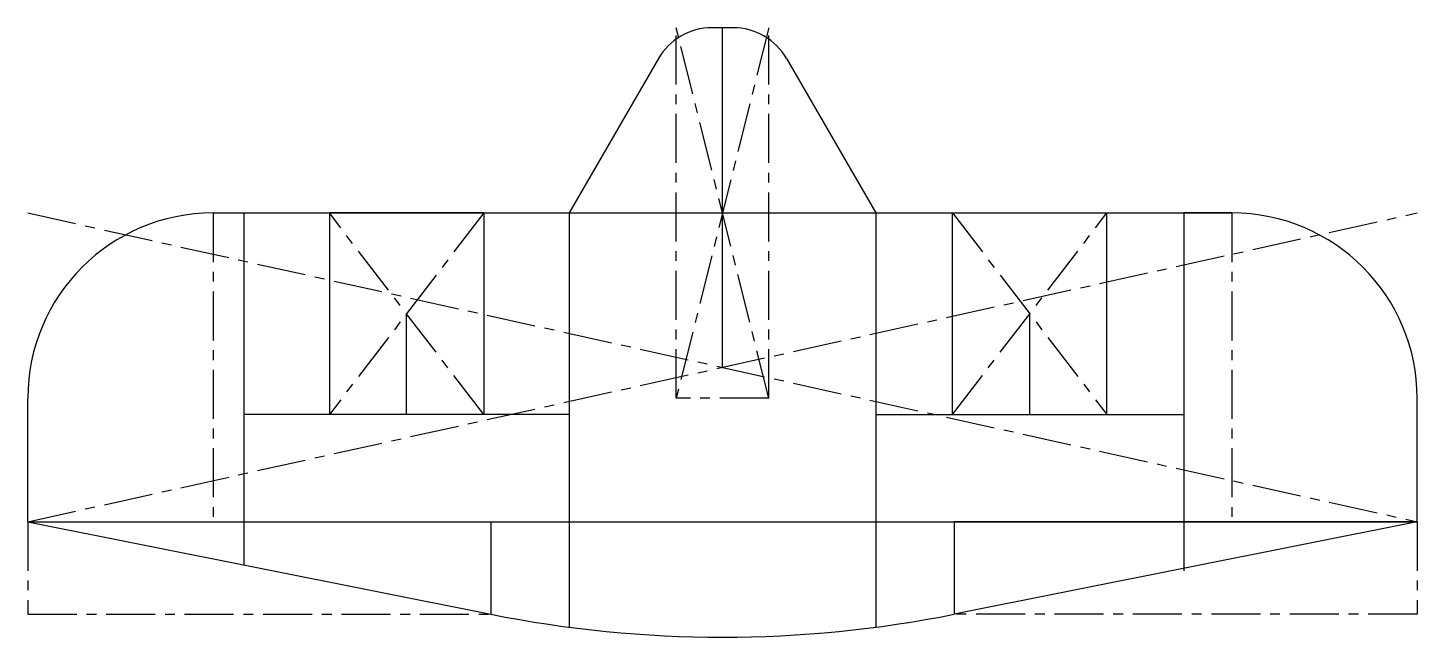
# Model space of a CAD drawing. Header units: millimetres. Extents: x -238848 to 238848, y -702 to 88.
# Drawn here: x -180 to 180, y -69.9 to 88 of the extents above; entities that cross this region are included whole.
import ezdxf

# ---------------------------------------------------------------- set-up
doc = ezdxf.new("R2010")
doc.units = ezdxf.units.MM
doc.header["$PDSIZE"] = -1
doc.linetypes.add('CENTERX2', pattern=[20.32, 12.7, -2.54, 2.54, -2.54])

msp = doc.modelspace()

# ---------------------------------------------------------------- linework, layer by layer
at = {"color": 7, "linetype": 'CENTERX2'}
for p, q in [((-12, -8), (-12, 88)), ((12, -8), (-12, 88)), ((12, 88), (-12, -8)), ((12, -8), (12, 88)), ((-180, -40), (180, 40)), ((-180, 40), (180, -40)), ((-132, 40), (-132, -40)), ((-61.86, 40), (-101.86, -12.23)), ((-61.86, -12.23), (-101.86, 40)), ((59.61, -12.23), (99.61, 40)), ((59.61, 40), (99.61, -12.23)), ((132, 40), (132, -40)), ((12, -8), (-12, -8)), ((-180, -40), (-180, -64)), ((180, -40), (180, -64)), ((-180, -64), (-60, -64)), ((180, -64), (60, -64))]:
    msp.add_line(p, q, dxfattribs=at)
at = {"color": 7, "linetype": 'Continuous'}
for p, q in [((2.76, 88), (-2.76, 88)), ((0, 0), (0, 88)), ((-16.62, 80), (-39.71, 40)), ((16.62, 80), (39.71, 40)), ((-132, 40), (132, 40)), ((-132, 40), (-124, 40)), ((-124, 40), (-124, -40)), ((-61.86, 40), (-101.86, 40)), ((-101.86, 40), (-101.86, -12.23)), ((-61.86, 40), (-61.86, -12.23)), ((-39.71, 40), (-39.71, -40)), ((-39.71, 40), (-39.71, -67.35)), ((39.71, 40), (39.71, -40)), ((39.71, 40), (39.71, -67.35)), ((59.61, -12.23), (59.61, 40)), ((59.61, 40), (99.61, 40)), ((99.61, -12.23), (99.61, 40)), ((132, 40), (119.51, 40)), ((119.51, 40), (119.51, -40)), ((-81.86, -12.23), (-81.86, 13.88)), ((79.61, -12.23), (79.61, 13.88)), ((-180, -40), (-180, -8)), ((180, -40), (180, -8)), ((-39.71, -12.23), (-124, -12.23)), ((-61.86, -12.23), (-101.86, -12.23)), ((39.71, -12.23), (119.51, -12.23)), ((59.61, -12.23), (99.61, -12.23)), ((-180, -40), (-60, -64)), ((-180, -40), (180, -40)), ((-180, -40), (-60, -40)), ((-132, -40), (-124, -40)), ((-124, -40), (-124, -51.2)), ((-60, -40), (-60, -64)), ((180, -40), (60, -40)), ((60, -40), (60, -64)), ((180, -40), (60, -64)), ((132, -40), (119.51, -40)), ((119.51, -40), (119.51, -52.78))]:
    msp.add_line(p, q, dxfattribs=at)
for centre, radius, start, end in [((-2.76, 72), 16, 90, 150), ((2.76, 72), 16, 30, 90), ((-132, -8), 48, 90, 180), ((132, -8), 48, 0, 90), ((0, 236), 305.94, 258.6901, 281.3099)]:
    msp.add_arc(centre, radius, start, end, dxfattribs=at)
for p in [(0, 40), (0, 0)]:
    msp.add_point(p, dxfattribs=at)

doc.saveas('drawing.dxf')
